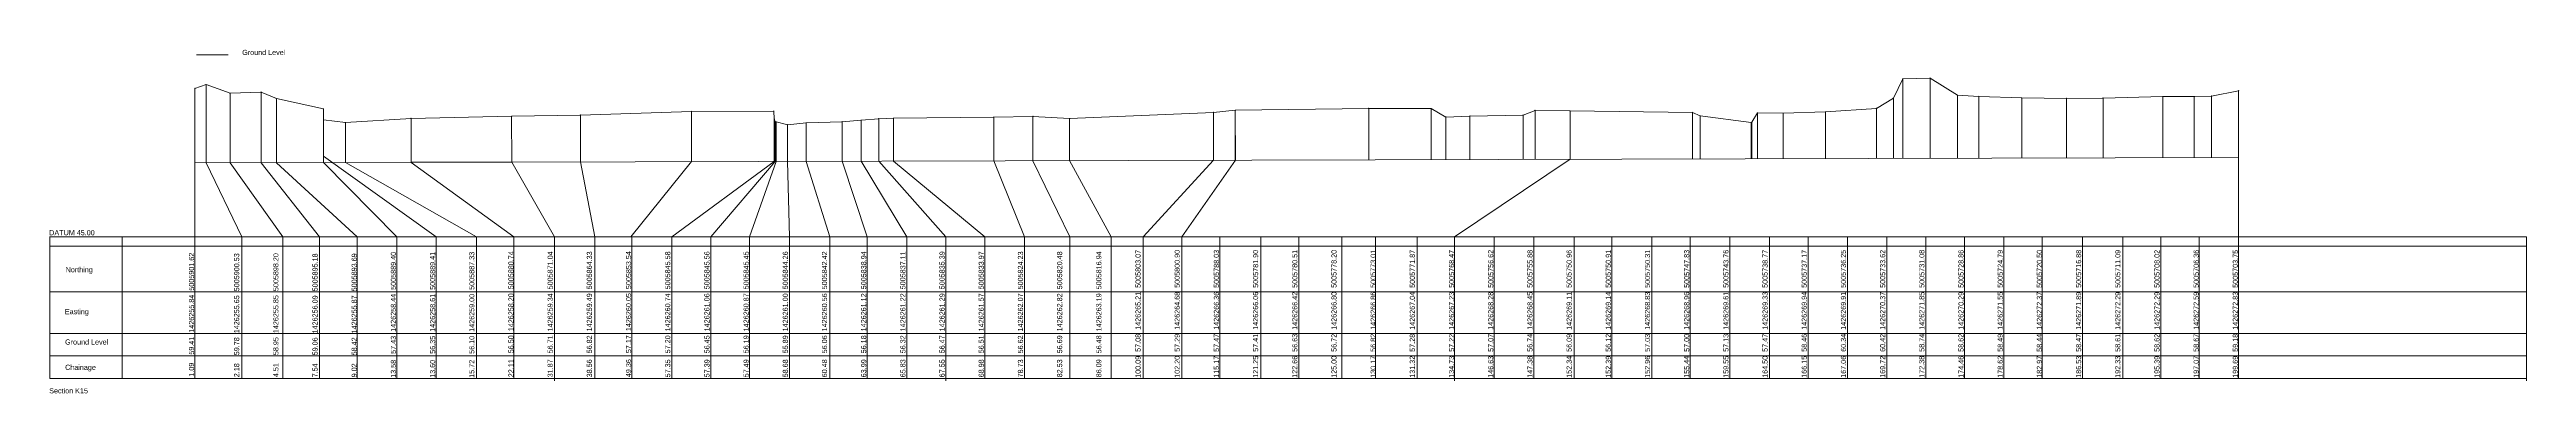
# Model space of a CAD drawing. Header units: millimetres. Extents: x -13804604 to 13046302109, y -19137686871 to 1424964600.
# Drawn here: x -1985634 to -1744935, y 29791 to 63180 of the extents above; entities that cross this region are included whole.
import ezdxf

# ---------------------------------------------------------------- set-up
doc = ezdxf.new("R2010")
doc.units = ezdxf.units.MM
doc.header["$PDMODE"] = 35
doc.header["$PDSIZE"] = 20
doc.layers.get('0').update_dxf_attribs({"lineweight": 0})
doc.layers.add('geo', color=7, linetype='Continuous', lineweight=0)
doc.styles.get("Standard").update_dxf_attribs({"font": 'arial.ttf'})

# ---------------------------------------------------------------- blocks, each defined once
blk = doc.blocks.new('Geomatics_Circle_SPT')
at = {"layer": 'geo', "color": 2, "linetype": 'Continuous', "lineweight": 0}
for p, q in [((0, 25.22), (-25.22, -0.01)), ((-24.73, 4.92), (-4.93, 24.74)), ((-24.73, -4.93), (4.93, 24.74)), ((-9.65, 23.3), (-23.3, 9.65)), ((9.66, 23.3), (-23.3, -9.66)), ((-20.96, 14.01), (-14.01, 20.97)), ((-20.96, -14.02), (14.02, 20.97)), ((-14.02, 20.96), (20.97, -14.01)), ((23.31, -9.66), (-9.66, 23.31)), ((-4.93, 24.73), (24.74, -4.93)), ((25.23, 0), (0, 25.23)), ((4.93, 24.73), (24.74, 4.93)), ((23.3, 9.66), (9.66, 23.3)), ((14.01, 20.96), (20.97, 14.02)), ((-23.3, 9.65), (9.66, -23.3)), ((14.02, -20.96), (-20.97, 14.02)), ((0, 0), (-17.84, 17.84)), ((20.96, 14.01), (-14.01, -20.98)), ((-9.65, -23.31), (23.3, 9.65)), ((0, 0), (17.84, 17.84)), ((17.84, 18.13), (17.84, 18.13)), ((-24.75, 0), (0, -24.73)), ((4.93, -24.73), (-24.74, 4.93)), ((0, 0), (-17.84, -17.84)), ((24.73, 4.92), (-4.93, -24.75)), ((0, 0), (17.84, -17.84)), ((0, -24.75), (25.23, 0)), ((-4.92, -24.73), (-24.74, -4.93)), ((24.73, -4.93), (4.93, -24.75)), ((-23.31, -9.66), (-9.66, -23.3)), ((-14.02, -20.96), (-20.97, -14.02)), ((-17.83, -17.83), (-17.83, -17.83)), ((9.66, -23.31), (23.3, -9.66)), ((20.96, -14.02), (14.02, -20.96)), ((18.14, -17.83), (18.14, -17.83)), ((4.93, -24.73), (4.93, -24.73))]:
    blk.add_line(p, q, dxfattribs=at)
at = {"layer": 'geo', "color": 1, "linetype": 'Continuous', "lineweight": 0}
for p, q in [((-25.22, 0.01), (9.66, 23.31)), ((-25.21, 0.02), (-9.64, 23.32)), ((-14.01, 20.99), (-24.73, 4.94)), ((-4.91, 24.76), (-24.72, -4.9)), ((4.93, 24.75), (-24.72, 4.93)), ((14.01, 20.98), (-24.72, -4.9)), ((-23.3, -9.63), (0.01, 25.24)), ((-23.29, 9.66), (0.02, 25.23)), ((-14.01, 20.98), (-20.97, -13.99)), ((-4.91, 24.75), (-20.96, 14.02)), ((4.92, 24.75), (-20.96, -13.98)), ((14.02, 20.98), (-20.96, 14.02)), ((-17.84, -17.82), (-9.65, 23.31)), ((-17.83, -17.82), (9.66, 23.33)), ((-17.83, 17.84), (9.67, 23.31)), ((-17.82, 17.84), (-9.64, 23.32)), ((0, 0), (-14.02, 20.97)), ((-14.02, 20.96), (-4.93, -24.72)), ((4.92, 24.74), (-14.01, 20.98)), ((-4.93, 24.74), (-14.01, -20.95)), ((-14.01, 20.98), (-14.01, 20.98)), ((20.98, 14.02), (-14, 20.97)), ((24.74, -4.9), (-13.99, 20.98)), ((-9.78, 23.13), (-9.78, 23.13)), ((-9.66, 23.3), (0, -25.23)), ((-9.65, -23.3), (0, 25.24)), ((-9.65, 23.3), (0, 25.23)), ((-9.65, 23.31), (17.85, -17.84)), ((-9.64, 23.32), (25.23, 0.01)), ((-9.64, 23.31), (17.85, 17.83)), ((0, 0), (-4.93, 24.74)), ((-4.92, 24.75), (-4.92, 24.75)), ((14.02, 20.98), (-4.91, 24.74)), ((24.75, 4.93), (-4.9, 24.74)), ((20.98, -14), (-4.9, 24.73)), ((-0.19, 25.11), (-0.19, 25.11)), ((0, 25.23), (9.66, -23.31)), ((0, 25.22), (9.66, 23.31)), ((0, 0), (4.93, 24.74)), ((0, 0), (14.02, 20.97)), ((0.01, 25.23), (23.31, -9.65)), ((0.01, 25.23), (23.32, 9.66)), ((0.01, -25.22), (9.66, 23.32)), ((4.92, 24.75), (4.92, 24.75)), ((20.98, 14.03), (4.93, 24.75)), ((14.02, -20.96), (4.93, 24.73)), ((24.75, -4.92), (4.93, 24.73)), ((4.93, -24.72), (14.01, 20.96)), ((9.44, 23.27), (9.44, 23.27)), ((9.66, 23.31), (17.85, 17.85)), ((9.66, 23.3), (17.84, -17.83)), ((9.66, 23.3), (25.23, -0.01)), ((20.98, -14.02), (14.01, 20.96)), ((14.02, 20.99), (14.02, 20.99)), ((24.75, 4.93), (14.02, 20.97)), ((-25.22, 0), (23.31, 9.66)), ((-25.22, 0.01), (-23.31, 9.66)), ((-20.97, 14.02), (-24.74, -4.91)), ((20.97, 14.02), (-24.72, 4.93)), ((-23.3, -9.65), (17.85, 17.85)), ((-23.3, -9.64), (-17.82, 17.85)), ((-23.3, 9.66), (17.84, 17.84)), ((-17.83, -17.83), (-23.3, 9.66)), ((-23.3, 9.66), (17.85, -17.83)), ((-23.3, 9.65), (25.24, 0.01)), ((-23.29, 9.67), (-17.83, 17.86)), ((0, -25.22), (-23.29, 9.65)), ((0, 0), (-20.98, 14.02)), ((-20.97, 14.03), (-20.97, 14.03)), ((-20.97, 14.02), (-14.01, -20.96)), ((-20.97, 14.01), (4.92, -24.72)), ((24.74, 4.93), (-20.95, 14.02)), ((-17.88, 17.63), (-17.88, 17.63)), ((-17.83, 17.85), (23.32, -9.64)), ((-9.66, -23.3), (-17.83, 17.84)), ((-17.83, 17.84), (23.31, 9.66)), ((-17.83, 17.83), (9.66, -23.31)), ((-17.82, -17.83), (23.32, 9.66)), ((-9.64, -23.29), (17.85, 17.85)), ((-4.9, -24.72), (20.98, 14.02)), ((0, 0), (20.98, 14.02)), ((23.31, 9.67), (0.01, -25.2)), ((17.84, 17.84), (9.65, -23.29)), ((14.01, -20.97), (20.97, 14.01)), ((17.63, 17.9), (17.63, 17.9)), ((23.3, 9.66), (17.83, -17.83)), ((17.84, 17.84), (23.32, 9.66)), ((17.84, 17.83), (23.3, -9.66)), ((20.98, 14.02), (20.98, 14.02)), ((24.74, -4.92), (20.98, 14.01)), ((23.13, 9.79), (23.13, 9.79)), ((23.3, 9.65), (25.23, 0)), ((-23.3, -9.65), (-25.22, 0)), ((-9.64, -23.3), (-25.21, 0.01)), ((9.66, -23.29), (-25.21, 0.01)), ((0, 0), (-24.75, 4.93)), ((0, 0), (-24.75, -4.93)), ((-24.74, 4.93), (-24.74, 4.93)), ((-24.74, 4.92), (-20.97, -14.01)), ((-24.73, 4.93), (-4.92, -24.72)), ((-24.73, 4.92), (14.01, -20.95)), ((-23.3, -9.66), (25.23, 0)), ((-23.27, 9.44), (-23.27, 9.44)), ((0, 0), (-20.98, -14.02)), ((0, 0), (-14.02, -20.97)), ((-14, -20.96), (24.73, 4.92)), ((25.23, 0), (-9.64, -23.29)), ((0, 0), (-4.93, -24.74)), ((0, 0), (24.75, 4.93)), ((0, 0), (4.93, -24.74)), ((0, 0), (14.02, -20.97)), ((0, 0), (20.98, -14.02)), ((0, 0), (24.75, -4.93)), ((4.92, -24.72), (24.74, 4.93)), ((25.23, 0.02), (9.65, -23.29)), ((20.98, -14), (24.74, 4.93)), ((25.22, 0.01), (23.31, -9.65)), ((24.74, 4.93), (24.74, 4.93)), ((25.11, 0.19), (25.11, 0.19)), ((-25.22, 0), (23.31, -9.65)), ((-25.1, -0.19), (-25.1, -0.19)), ((-24.74, -4.92), (-24.74, -4.92)), ((-24.73, -4.91), (4.92, -24.72)), ((-24.73, -4.92), (-14.01, -20.97)), ((-24.73, -4.92), (20.96, -14.01)), ((-20.96, -14.01), (24.73, -4.92)), ((-4.92, -24.73), (24.73, -4.92)), ((14.02, -20.95), (24.75, -4.91)), ((23.27, -9.42), (23.27, -9.42)), ((24.74, -4.91), (24.74, -4.91)), ((0.01, -25.21), (-23.3, -9.63)), ((-17.82, -17.83), (-23.3, -9.65)), ((17.84, -17.83), (-23.3, -9.65)), ((-23.11, -9.78), (-23.11, -9.78)), ((-20.97, -14.01), (14.01, -20.96)), ((-20.96, -14), (-4.91, -24.73)), ((-20.96, -14.02), (-20.96, -14.02)), ((9.66, -23.29), (-17.84, -17.82)), ((23.31, -9.65), (-17.83, -17.83)), ((-9.64, -23.29), (-17.83, -17.83)), ((-17.61, -17.88), (-17.61, -17.88)), ((-14.01, -20.97), (20.96, -14)), ((17.84, -17.83), (-9.66, -23.29)), ((23.31, -9.64), (0, -25.21)), ((4.93, -24.73), (20.98, -14.01)), ((17.84, -17.82), (9.66, -23.3)), ((23.31, -9.63), (17.85, -17.82)), ((17.9, -17.6), (17.9, -17.6)), ((20.99, -13.99), (20.99, -13.99)), ((-14.01, -20.97), (4.92, -24.73)), ((-14, -20.96), (-14, -20.96)), ((0.01, -25.21), (-9.65, -23.3)), ((-9.42, -23.26), (-9.42, -23.26)), ((-4.92, -24.73), (14.01, -20.97)), ((-4.91, -24.74), (-4.91, -24.74)), ((9.66, -23.29), (0, -25.22)), ((0.19, -25.1), (0.19, -25.1)), ((4.93, -24.73), (4.93, -24.73)), ((9.79, -23.11), (9.79, -23.11)), ((14.03, -20.96), (14.03, -20.96))]:
    blk.add_line(p, q, dxfattribs=at)
at = {"layer": 'geo', "color": 114, "linetype": 'Continuous', "lineweight": 0}
for p, q in [((-24.72, 4.92), (14.03, 20.97)), ((9.67, 23.3), (-23.29, 9.65)), ((-20.95, 14.01), (4.94, 24.74)), ((0.01, 25.22), (-17.82, 17.83)), ((4.93, -24.74), (-14.01, 20.96)), ((-14, 20.97), (-4.91, 24.74)), ((0, 0), (-9.66, 23.31)), ((-4.93, 24.73), (14.02, -20.97)), ((17.84, -17.84), (0, 25.23)), ((0, 0), (9.66, 23.31)), ((4.93, 24.73), (20.98, -14.02)), ((23.31, -9.66), (9.66, 23.31)), ((14.02, 20.97), (24.75, -4.93)), ((17.85, 17.83), (-25.21, -0.01)), ((-24.72, -4.93), (20.98, 14.01)), ((0, 0), (-23.31, 9.66)), ((-23.3, 9.66), (-9.65, -23.31)), ((-4.92, -24.74), (-20.97, 14.02)), ((-17.83, 17.84), (0, -25.23)), ((0, 0), (23.31, 9.66)), ((25.23, 0), (17.84, 17.84)), ((20.98, 14.02), (24.75, 4.93)), ((-14.01, -20.97), (-24.74, 4.93)), ((0, 0), (-23.31, -9.66)), ((24.75, 4.93), (-20.95, -14.02)), ((0, 0), (-9.66, -23.31)), ((0, 0), (9.66, -23.31)), ((0, 0), (23.31, -9.66)), ((-25.22, 0), (-17.83, -17.84)), ((-20.97, -14.02), (-24.74, -4.93)), ((-17.82, -17.84), (25.24, 0)), ((24.75, -4.93), (-14, -20.98)), ((-9.64, -23.31), (23.32, -9.66)), ((20.98, -14.02), (-4.91, -24.75)), ((0.02, -25.23), (17.85, -17.84)), ((14.03, -20.98), (4.94, -24.75))]:
    blk.add_line(p, q, dxfattribs=at)
at = {"layer": 'geo', "color": 250, "linetype": 'Continuous', "lineweight": 0}
for p, q in [((-14.03, 20.95), (-14.01, -20.95)), ((14.01, 20.96), (-14.02, 20.96)), ((-14.01, 20.96), (-14.01, 20.96)), ((-9.66, -23.3), (-9.65, 23.32)), ((-9.65, 23.32), (9.66, 23.3)), ((-4.95, 24.71), (4.93, 24.73)), ((-4.93, 24.7), (-4.92, -24.72)), ((0, 0), (0, 25.23)), ((4.93, 24.73), (4.93, -24.7)), ((9.65, -23.3), (9.66, 23.31)), ((14.02, 20.96), (14.01, -20.95)), ((-23.31, 9.66), (23.3, 9.66)), ((-23.31, -9.66), (-23.3, 9.65)), ((-23.29, 9.65), (-23.29, 9.65)), ((20.97, 14.02), (-20.97, 14.01)), ((-20.97, 14.01), (-20.97, -14.01)), ((-17.83, 17.83), (17.84, 17.84)), ((-17.83, -17.83), (-17.83, 17.83)), ((17.84, -17.83), (17.84, 17.83)), ((20.97, 14.02), (20.97, 14.02)), ((20.98, -14.02), (20.97, 14.02)), ((23.3, 9.66), (23.3, -9.66)), ((0, 0), (-25.23, 0)), ((24.74, 4.93), (-24.74, 4.93)), ((-24.74, 4.92), (-24.74, -4.92)), ((0, 0), (0, -25.23)), ((0, 0), (25.23, 0)), ((24.74, 4.93), (24.74, 4.93)), ((24.74, -4.93), (24.74, 4.93)), ((-24.73, -4.93), (24.74, -4.93)), ((23.29, -9.66), (-23.31, -9.66)), ((-20.97, -14.02), (20.97, -14.02)), ((17.83, -17.83), (-17.83, -17.83)), ((-14.01, -20.96), (14.02, -20.96)), ((9.66, -23.31), (-9.66, -23.3)), ((-4.92, -24.73), (4.92, -24.73))]:
    blk.add_line(p, q, dxfattribs=at)
blk = doc.blocks.new('GeomaticsNZ TITLE BLOCK')
at = {"color": 7, "linetype": 'Continuous', "lineweight": 0}
for p, q in [((0, 94.9), (0, 1579.2)), ((0, 1579.2), (2363.4, 1579.2)), ((2363.4, 1579.2), (2364, 94.9)), ((2364, 94.9), (0, 94.9)), ((0, 94.9), (0, 0)), ((15.9, 94.9), (2364, 94.9)), ((224.3, 95.2), (224.3, -0.3)), ((2364, 94.9), (382.6, 94.9)), ((435.8, 95.2), (435.8, -0.7)), ((1063.4, 94.9), (1063.4, -2.4)), ((1755.4, 94.9), (1755.4, -2.6)), ((2143.9, 94.9), (2143.7, -3)), ((2211.5, 94.9), (2211.5, 36.1)), ((2238.6, 94.8), (2238.6, -3.2)), ((2364, -3.5), (2364, 94.9)), ((2143.9, 81.9), (2238.6, 81.7)), ((2143.9, 71), (2238.6, 71)), ((2143.6, 60.4), (2238.6, 60.4)), ((2143.8, 48.6), (2238.6, 48.6)), ((2143.8, 35.4), (2364, 35.3)), ((0, 0), (2364, -3.5))]:
    blk.add_line(p, q, dxfattribs=at)
at = {"color": 7, "linetype": 'Continuous', "lineweight": 0, "xscale": 1.36, "yscale": 1.36, "zscale": 1.36}
blk.add_blockref('Geomatics_Circle_SPT', (112.4, 45.7), dxfattribs=at)
at = {"color": 7, "linetype": 'Continuous', "lineweight": 0}
for s, p in [('PK&RR', (2213.2, 84.8)), ('ST', (2220.3, 63.6)), ('PK', (2220.4, 50.6))]:
    blk.add_text(s, height=5, dxfattribs=at).set_placement(p)
at = {"color": 7, "linetype": 'Continuous', "lineweight": 0, "attachment_point": 1}
for s, width, heights, insert, char_height in [('{\\C256;Surveyed by:}', 3535.727, [0], (2144.7, 92.4), 7), ('{\\C256;GEOMATICS N.Z. LTD                   \\PTELEPHONE:  M 021 023 6 00 55;\\PPO BOX 2177\\PSOUTH DUNEDIN\\PDUNEDIN 9044\\PEmail: geomaticsnz@gmail.com}', 3535.727, [94.7], (234, 82.7), 7), ('{\\C256;Drawn by:}', 3535.727, [0], (2145.8, 70.4), 7), ('{\\C256;OTAGO REGIONAL COUNCIL\\PDunedin}', 3535.727, [0], (588.6, 64), 15), ('{\\C256;SURVEY OF THE KAKANUI AND KAURU RIVERS 2021}', 3535.727, [0], (1133.8, 64), 15), ('{\\C256;Checked by:}', 3535.727, [0], (2144.7, 58.6), 7), ('{\\C256;Geomatics N.Z. LTD                   }', 125.079, [15.8], (68.8, 49.9), 7), ('{\\C256;Approved by:}', 3535.727, [0], (2144.7, 45.9), 7), ('{\\C256;ELEVATIONS ARE SHOWN IN LOCAL OTAGO DATUM}', 3535.727, [0], (1134.1, 35.4), 10), ('{\\C256;JOB No 0032021}', 3535.727, [0], (2145.3, 20.8), 7), ('{\\C256;Drawn:16-JUNE-2021}', 3535.727, [0], (2244.7, 20.7), 7)]:
    blk.add_mtext_dynamic_manual_height_columns(s, width=width, gutter_width=159, heights=heights, dxfattribs=dict(at, insert=insert, char_height=char_height))

msp = doc.modelspace()

# ---------------------------------------------------------------- linework, layer by layer
at = {"color": 1, "linetype": 'Continuous', "lineweight": 0}
msp.add_line((-1971346.786, 62675.782), (-1968274.613, 62675.782), dxfattribs=at)
at = {"color": 7, "lineweight": 0}
for p, q in [((-1805543.968, 60339), (-1805543.968, 52609.775)), ((-1802884.268, 60419), (-1802884.268, 52616.855)), ((-1971511.427, 59405), (-1971511.427, 35602.182)), ((-1968094.538, 58945), (-1968094.538, 52177.027)), ((-1965067.792, 59055), (-1965067.792, 52185.085)), ((-1963584.923, 58415), (-1963584.923, 52189.033)), ((-1806458.074, 58459), (-1806458.074, 52607.341)), ((-1800221.587, 58740), (-1800221.587, 52623.944)), ((-1798148.188, 58620), (-1798148.188, 52629.464)), ((-1793984.942, 58490), (-1793984.942, 52640.547)), ((-1789638.683, 58440), (-1789638.683, 52652.118)), ((-1786075.54, 58470), (-1786075.54, 52661.604)), ((-1780272.622, 58610), (-1780272.622, 52677.053)), ((-1777213.827, 58620), (-1777213.827, 52685.196)), ((-1775534.32, 58670), (-1775534.32, 52689.667)), ((-1772913.357, 59180), (-1772913.357, 31248.305)), ((-1959025.095, 57425), (-1959025.095, 52201.172)), ((-1959000.073, 56345), (-1959000.073, 52827.484)), ((-1956884.498, 56095), (-1956884.498, 52206.871)), ((-1950498.746, 56495), (-1950498.746, 52223.871)), ((-1940732.091, 56706), (-1940720.228, 52249.904)), ((-1934043.251, 56816), (-1934043.251, 52267.68)), ((-1923247.463, 57166), (-1923247.463, 52296.421)), ((-1915208.927, 56446), (-1915208.927, 52317.821)), ((-1915116.659, 56186), (-1915116.659, 52318.067)), ((-1915029.132, 56164.061), (-1915029.132, 52318.3)), ((-1913919.802, 55886), (-1913919.802, 52321.253)), ((-1912123.619, 56056), (-1912123.619, 52326.035)), ((-1908609.451, 56176), (-1908609.451, 52335.39)), ((-1906777.498, 56316), (-1906777.498, 52340.267)), ((-1905057.599, 56467), (-1905057.599, 52344.846)), ((-1903619.208, 56507), (-1903619.208, 52348.676)), ((-1893871.118, 56617), (-1893871.118, 52374.627)), ((-1890071.764, 56687), (-1890071.764, 52384.742)), ((-1886513.051, 56477), (-1886502.181, 52394.245)), ((-1872516.999, 57077), (-1872516.999, 52431.477)), ((-1870404.239, 57288), (-1870404.239, 52437.101)), ((-1857435.322, 57468), (-1857435.322, 52471.628)), ((-1851356.011, 57408), (-1851356.011, 52487.812)), ((-1849940.182, 56628), (-1849940.182, 52491.582)), ((-1847605.746, 56718), (-1847605.746, 52497.796)), ((-1842430.174, 56818), (-1842430.174, 52511.575)), ((-1841278.94, 57278), (-1841278.94, 52514.64)), ((-1825970.398, 57065.32), (-1825970.398, 52555.395)), ((-1825226.917, 56739), (-1825226.917, 52557.374)), ((-1820268.153, 56089), (-1820268.153, 52570.575)), ((-1820215.711, 56119), (-1820215.711, 52570.715)), ((-1819644.862, 57029), (-1819644.862, 52572.235)), ((-1817162.812, 56999), (-1817162.812, 52578.842)), ((-1813051.996, 57129), (-1813051.996, 52589.786)), ((-1808103.674, 57469), (-1808103.674, 52602.96)), ((-1962964.289, 31248.305), (-1962964.289, 45000)), ((-1959406.363, 45000), (-1959406.363, 31248.305)), ((-1955753.499, 45000), (-1955753.499, 31248.305)), ((-1951872.671, 45000), (-1951872.671, 31248.305)), ((-1948054.44, 45000), (-1948054.44, 31248.305)), ((-1944152.745, 45000), (-1944152.745, 31248.305)), ((-1940502.979, 45000), (-1940502.979, 31248.305)), ((-1898526.951, 45000), (-1898526.951, 31025.918)), ((-1744935.027, 45000), (-1744935.027, 31025.918))]:
    msp.add_line(p, q, dxfattribs=at)
at = {"color": 7, "linetype": 'Continuous', "lineweight": 0}
for p, q in [((-1971511.427, 52167.931), (-1950498.746, 52223.871)), ((-1978582.016, 45000), (-1978582.016, 31248.305)), ((-1985595.165, 35602.182), (-1744935.027, 35602.182)), ((-1985595.165, 33454.74), (-1744935.027, 33454.74)), ((-1982414.001, 29878.784), (-1982414.001, 29878.784))]:
    msp.add_line(p, q, dxfattribs=at)
at = {"lineweight": 0}
for p, q in [((-1968094.538, 52177.027), (-1962964.289, 45000)), ((-1965067.792, 52185.085), (-1959406.363, 45000)), ((-1963584.923, 52189.033), (-1955753.499, 45000)), ((-1959025.095, 52201.172), (-1951872.671, 45000)), ((-1959000.073, 52827.484), (-1948054.44, 45000)), ((-1944152.745, 45000), (-1956884.498, 52206.871)), ((-1950498.746, 52223.871), (-1940502.979, 45000)), ((-1934043.251, 52267.68), (-1932648.86, 45000)), ((-1923247.463, 52296.421), (-1929159.811, 45000)), ((-1915208.927, 52317.821), (-1925174.516, 45000)), ((-1915116.659, 52318.067), (-1921383.139, 45000)), ((-1915029.132, 52318.3), (-1917607.826, 45000)), ((-1913919.802, 52321.253), (-1913720.164, 45000)), ((-1912123.619, 52326.035), (-1909816.334, 45000)), ((-1908609.451, 52335.39), (-1906175.135, 45000)), ((-1906777.498, 52340.267), (-1902326.236, 45000)), ((-1932648.86, 45000), (-1932648.86, 31248.305)), ((-1929046.218, 45000), (-1929046.218, 31248.305)), ((-1925174.516, 45000), (-1925174.516, 31248.305)), ((-1921383.139, 45000), (-1921383.139, 31248.305)), ((-1917607.826, 45000), (-1917607.826, 31248.305)), ((-1913720.164, 45000), (-1913720.164, 31248.305)), ((-1909816.334, 45000), (-1909816.334, 31248.305)), ((-1906175.135, 45000), (-1906175.135, 31248.305)), ((-1902326.236, 45000), (-1902326.236, 31248.305)), ((-1894739.439, 45000), (-1894739.439, 31248.305)), ((-1890879.968, 45000), (-1890879.968, 31248.305)), ((-1886469.217, 45000), (-1886469.217, 31248.305)), ((-1882471.901, 45000), (-1882471.901, 31248.305)), ((-1879356.796, 45000), (-1879356.796, 31248.305)), ((-1875589.049, 45000), (-1875589.049, 31248.305)), ((-1871911.783, 45000), (-1871911.783, 31248.305)), ((-1867940.481, 45000), (-1867940.481, 31248.305)), ((-1864231.292, 45000), (-1864231.292, 31248.305)), ((-1860048.039, 45000), (-1860048.039, 31248.305)), ((-1856785.554, 45000), (-1856785.554, 31248.305)), ((-1852736.519, 45000), (-1852736.519, 31248.305)), ((-1845235.331, 45000), (-1845235.331, 31248.305)), ((-1841386.432, 45000), (-1841386.432, 31248.305)), ((-1837467.573, 45000), (-1837467.573, 31248.305)), ((-1833801.086, 45000), (-1833801.086, 31248.305)), ((-1829920.161, 45000), (-1829920.161, 31248.305)), ((-1826187.756, 45000), (-1826187.756, 31248.305)), ((-1822335.644, 45000), (-1822335.644, 31248.305)), ((-1818505.193, 45000), (-1818505.193, 31248.305)), ((-1814739.208, 45000), (-1814739.208, 31248.305)), ((-1810905.958, 45000), (-1810905.958, 31248.305)), ((-1807079.549, 45000), (-1807079.549, 31248.305)), ((-1803296.36, 45000), (-1803296.36, 31248.305)), ((-1799556.389, 45000), (-1799556.389, 31248.305)), ((-1795708.319, 45000), (-1795708.319, 31248.305)), ((-1791982.341, 45000), (-1791982.341, 31248.305)), ((-1788076.852, 45000), (-1788076.852, 31248.305)), ((-1784149.701, 45000), (-1784149.701, 31248.305)), ((-1780480.001, 45000), (-1780480.001, 31248.305)), ((-1776756.199, 45000), (-1776756.199, 31248.305))]:
    msp.add_line(p, q, dxfattribs=at)
at = {"color": 1, "lineweight": 0}
msp.add_lwpolyline([(-1971511.427, 59405), (-1970423.889, 59775), (-1968094.538, 58945), (-1965067.792, 59055), (-1963584.923, 58415), (-1959025.095, 57425), (-1959000.073, 56345), (-1956884.498, 56095), (-1950498.746, 56495), (-1940732.091, 56706), (-1934043.251, 56816), (-1923247.463, 57166), (-1915257.616, 57196), (-1915208.927, 56446), (-1915116.659, 56186), (-1913919.802, 55886), (-1912123.619, 56056), (-1908609.451, 56176), (-1906777.498, 56316), (-1905057.599, 56467), (-1903619.208, 56507), (-1893871.118, 56617), (-1890071.764, 56687), (-1886513.051, 56477), (-1872516.999, 57077), (-1870404.239, 57288), (-1857435.322, 57468), (-1851356.011, 57468), (-1849940.182, 56628), (-1847605.746, 56718), (-1842430.174, 56818), (-1841278.94, 57278), (-1837875.16, 57218), (-1825978.782, 57069), (-1825226.917, 56739), (-1820268.153, 56089), (-1820215.711, 56119), (-1819644.862, 57029), (-1817162.812, 56999), (-1813051.996, 57129), (-1808103.674, 57469), (-1806458.074, 58459), (-1805543.968, 60339), (-1802884.268, 60419), (-1800221.587, 58740), (-1798148.188, 58620), (-1793984.942, 58490), (-1789638.683, 58440), (-1786075.54, 58470), (-1780272.622, 58610), (-1777213.827, 58620), (-1775534.32, 58670), (-1772913.357, 59180)], dxfattribs=at)
at = {"color": 7, "lineweight": 0}
for points in [[(-1970423.889, 59775), (-1970403.645, 52170.88)], [(-1837875.16, 57218), (-1837862.663, 52523.735), (-1849093.344, 45000), (-1849093.344, 31025.918)], [(-1970403.645, 52170.88), (-1966937.56, 45000), (-1966937.56, 35602.182)], [(-1772913.357, 52696.645), (-1940720.228, 52249.904), (-1950498.746, 52249.904)], [(-1940720.228, 52249.904), (-1936574.684, 45000), (-1936574.684, 31025.918)], [(-1978582.016, 31248.305), (-1985595.165, 31248.305), (-1985595.165, 45000), (-1744935.027, 45000)], [(-1985595.165, 44076.552), (-1744935.027, 44076.552)], [(-1971511.427, 45000), (-1971511.427, 31248.305), (-1978582.016, 31248.305)], [(-1966937.56, 35602.182), (-1966937.56, 31248.305)], [(-1971511.427, 33454.74), (-1971511.427, 31248.305), (-1744935.027, 31248.305)]]:
    msp.add_lwpolyline(points, dxfattribs=at)
at = {"lineweight": 0}
for points in [[(-1870404.239, 57288), (-1870391.325, 52437.136), (-1875589.049, 45000)], [(-1905057.599, 52344.846), (-1898526.951, 45000)], [(-1903619.208, 52348.676), (-1894739.439, 45000)], [(-1893871.118, 52374.627), (-1890879.968, 45000)], [(-1890071.764, 52384.742), (-1886469.217, 45000)], [(-1886502.181, 52394.245), (-1882471.901, 45000)], [(-1872516.999, 52431.477), (-1879356.796, 45000)]]:
    msp.add_lwpolyline(points, dxfattribs=at)
at = {"color": 7, "linetype": 'Continuous', "lineweight": 0}
msp.add_lwpolyline([(-1985595.165, 39669.381), (-1744935.027, 39669.381)], dxfattribs=at)
at = {"lineweight": 0}
for p in [(-1805543.968, 60339), (-1802884.268, 60419), (-1971511.427, 59405), (-1970423.889, 59775), (-1968094.538, 58945), (-1965067.792, 59055), (-1963584.923, 58415), (-1806458.074, 58459), (-1800221.587, 58740), (-1798148.188, 58620), (-1793984.942, 58490), (-1789638.683, 58440), (-1786075.54, 58470), (-1780272.622, 58610), (-1777213.827, 58620), (-1775534.32, 58670), (-1772913.357, 59180), (-1959025.095, 57425), (-1959000.073, 56345), (-1956884.498, 56095), (-1950498.746, 56495), (-1940732.091, 56706), (-1934043.251, 56816), (-1923247.463, 57166), (-1915257.616, 57196), (-1915208.927, 56446), (-1915116.659, 56186), (-1913919.802, 55886), (-1912123.619, 56056), (-1908609.451, 56176), (-1906777.498, 56316), (-1905057.599, 56467), (-1903619.208, 56507), (-1893871.118, 56617), (-1890071.764, 56687), (-1886513.051, 56477), (-1872516.999, 57077), (-1870404.239, 57288), (-1857435.322, 57468), (-1851356.011, 57408), (-1849940.182, 56628), (-1847605.746, 56718), (-1842430.174, 56818), (-1841278.94, 57278), (-1837875.16, 57218), (-1825978.782, 57069), (-1825226.917, 56739), (-1820268.153, 56089), (-1820215.711, 56119), (-1819644.862, 57029), (-1817162.812, 56999), (-1813051.996, 57129), (-1808103.674, 57469)]:
    msp.add_point(p, dxfattribs=at)
at = {"linetype": 'Continuous', "lineweight": 0}
msp.add_point((-1985595.165, 45000), dxfattribs=at)

# ---------------------------------------------------------------- block references
at = {"color": 7, "linetype": 'Continuous', "lineweight": 0, "xscale": 186.8759599228005, "yscale": 186.8759599228005, "zscale": 186.8759599228005}
msp.add_blockref('GeomaticsNZ TITLE BLOCK', (-2083730.551, -66328.498), dxfattribs=at)

# ---------------------------------------------------------------- texts
at = {"color": 7, "linetype": 'Continuous', "lineweight": 0}
for s, p in [('Ground Level', (-1966915.84, 62653.578)), ('DATUM 45.00', (-1985665.912, 45146.766)), ('Northing', (-1984068.906, 41560.657)), ('Easting', (-1984141.711, 37481.59)), ('Ground Level', (-1984123.634, 34533.521)), ('Chainage', (-1984121.247, 32077.102)), ('Section K15', (-1985665.923, 29797.682))]:
    msp.add_text(s, height=500, dxfattribs=at).set_placement(p)
at = {"color": 7, "lineweight": 0}
for s, p in [('1.09    59.41  1426255.84  5005901.62', (-1971588.469, 31418.811)), ('2.18    59.78  1426255.65  5005900.53', (-1967201.276, 31360.549)), ('4.51    58.95  1426255.85  5005898.20', (-1963392.83, 31372.145)), ('7.54    59.06  1426256.09  5005895.18', (-1959584.726, 31347.93)), ('9.02    58.42  1426255.87  5005893.69', (-1955776.621, 31352.022)), ('13.58   57.43  1426258.44  5005889.40', (-1951968.175, 31304.956)), ('13.60   56.35  1426258.61  5005889.41', (-1948159.73, 31304.956)), ('15.72   56.10  1426259.00  5005887.33', (-1944351.284, 31304.956)), ('22.11   56.50  1426258.20  5005880.74', (-1940542.839, 31360.549)), ('31.87   56.71  1426259.34  5005871.04', (-1936734.734, 31351.681)), ('38.56   56.82  1426259.49  5005864.33', (-1932926.289, 31351.681)), ('49.36   57.17  1426260.05  5005853.54', (-1929117.843, 31372.145)), ('57.35   57.20  1426260.74  5005845.58', (-1925309.397, 31352.022)), ('57.39   56.45  1426261.06  5005845.56', (-1921500.952, 31352.022)), ('57.49   56.19  1426260.87  5005845.45', (-1917692.506, 31352.022)), ('58.68   55.89  1426261.00  5005844.26', (-1913884.402, 31352.022)), ('60.48   56.06  1426260.56  5005842.42', (-1910076.297, 31354.751)), ('63.99   56.18  1426261.12  5005838.94', (-1906268.193, 31354.751)), ('65.83   56.32  1426261.22  5005837.11', (-1902459.747, 31354.751)), ('67.55   56.47  1426261.29  5005835.39', (-1898651.301, 31354.751)), ('68.98   56.51  1426261.57  5005833.97', (-1894842.856, 31354.751)), ('78.73   56.62  1426262.07  5005824.23', (-1891034.41, 31347.93)), ('82.53   56.69  1426262.82  5005820.48', (-1887225.965, 31352.705)), ('86.09   56.48  1426263.19  5005816.94', (-1883417.519, 31352.705)), ('100.09  57.08  1426265.21  5005803.07', (-1879609.073, 31304.956)), ('102.20  57.29  1426264.68  5005800.90', (-1875800.628, 31304.956)), ('115.17  57.47  1426266.36  5005788.03', (-1871992.523, 31304.956)), ('121.25  57.41  1426266.06  5005781.90', (-1868184.078, 31304.956)), ('122.66  56.63  1426266.42  5005780.51', (-1864375.973, 31304.956)), ('125.00  56.72  1426266.80  5005778.20', (-1860567.528, 31304.956)), ('130.17  56.82  1426266.86  5005773.01', (-1856759.423, 31304.956)), ('131.32  57.28  1426267.04  5005771.87', (-1852950.978, 31304.956)), ('134.73  57.22  1426267.23  5005768.47', (-1849142.532, 31304.956)), ('146.63  57.07  1426268.28  5005756.62', (-1845334.086, 31304.956)), ('147.38  56.74  1426268.45  5005755.88', (-1841525.641, 31304.956)), ('152.34  56.09  1426269.11  5005750.96', (-1837717.195, 31304.956)), ('152.39  56.12  1426269.14  5005750.91', (-1833908.75, 31304.956)), ('152.96  57.03  1426268.83  5005750.31', (-1830100.304, 31304.956)), ('155.44  57.00  1426268.96  5005747.83', (-1826291.858, 31304.956)), ('159.55  57.13  1426269.61  5005743.76', (-1822483.413, 31304.956)), ('164.50  57.47  1426269.33  5005738.77', (-1818674.967, 31304.956)), ('166.15  58.46  1426269.94  5005737.17', (-1814866.522, 31304.956)), ('167.06  60.34  1426269.91  5005736.25', (-1811058.076, 31304.956)), ('169.72  60.42  1426270.37  5005733.62', (-1807249.63, 31304.956)), ('172.38  58.74  1426271.85  5005731.08', (-1803441.185, 31304.956)), ('174.46  58.62  1426270.29  5005728.86', (-1799632.739, 31304.956)), ('178.62  58.49  1426271.55  5005724.79', (-1795824.635, 31304.956)), ('182.97  58.44  1426272.37  5005720.50', (-1792016.53, 31304.956)), ('186.53  58.47  1426271.89  5005716.88', (-1788208.085, 31304.956)), ('192.33  58.61  1426272.29  5005711.09', (-1784399.639, 31304.956)), ('195.39  58.62  1426272.29  5005708.02', (-1780591.193, 31304.956)), ('197.07  58.67  1426272.59  5005706.36', (-1776782.748, 31304.956)), ('199.69  59.18  1426272.83  5005703.75', (-1772974.302, 31304.956))]:
    msp.add_text(s, height=500, rotation=90, dxfattribs=at).set_placement(p)

doc.saveas('drawing.dxf')
